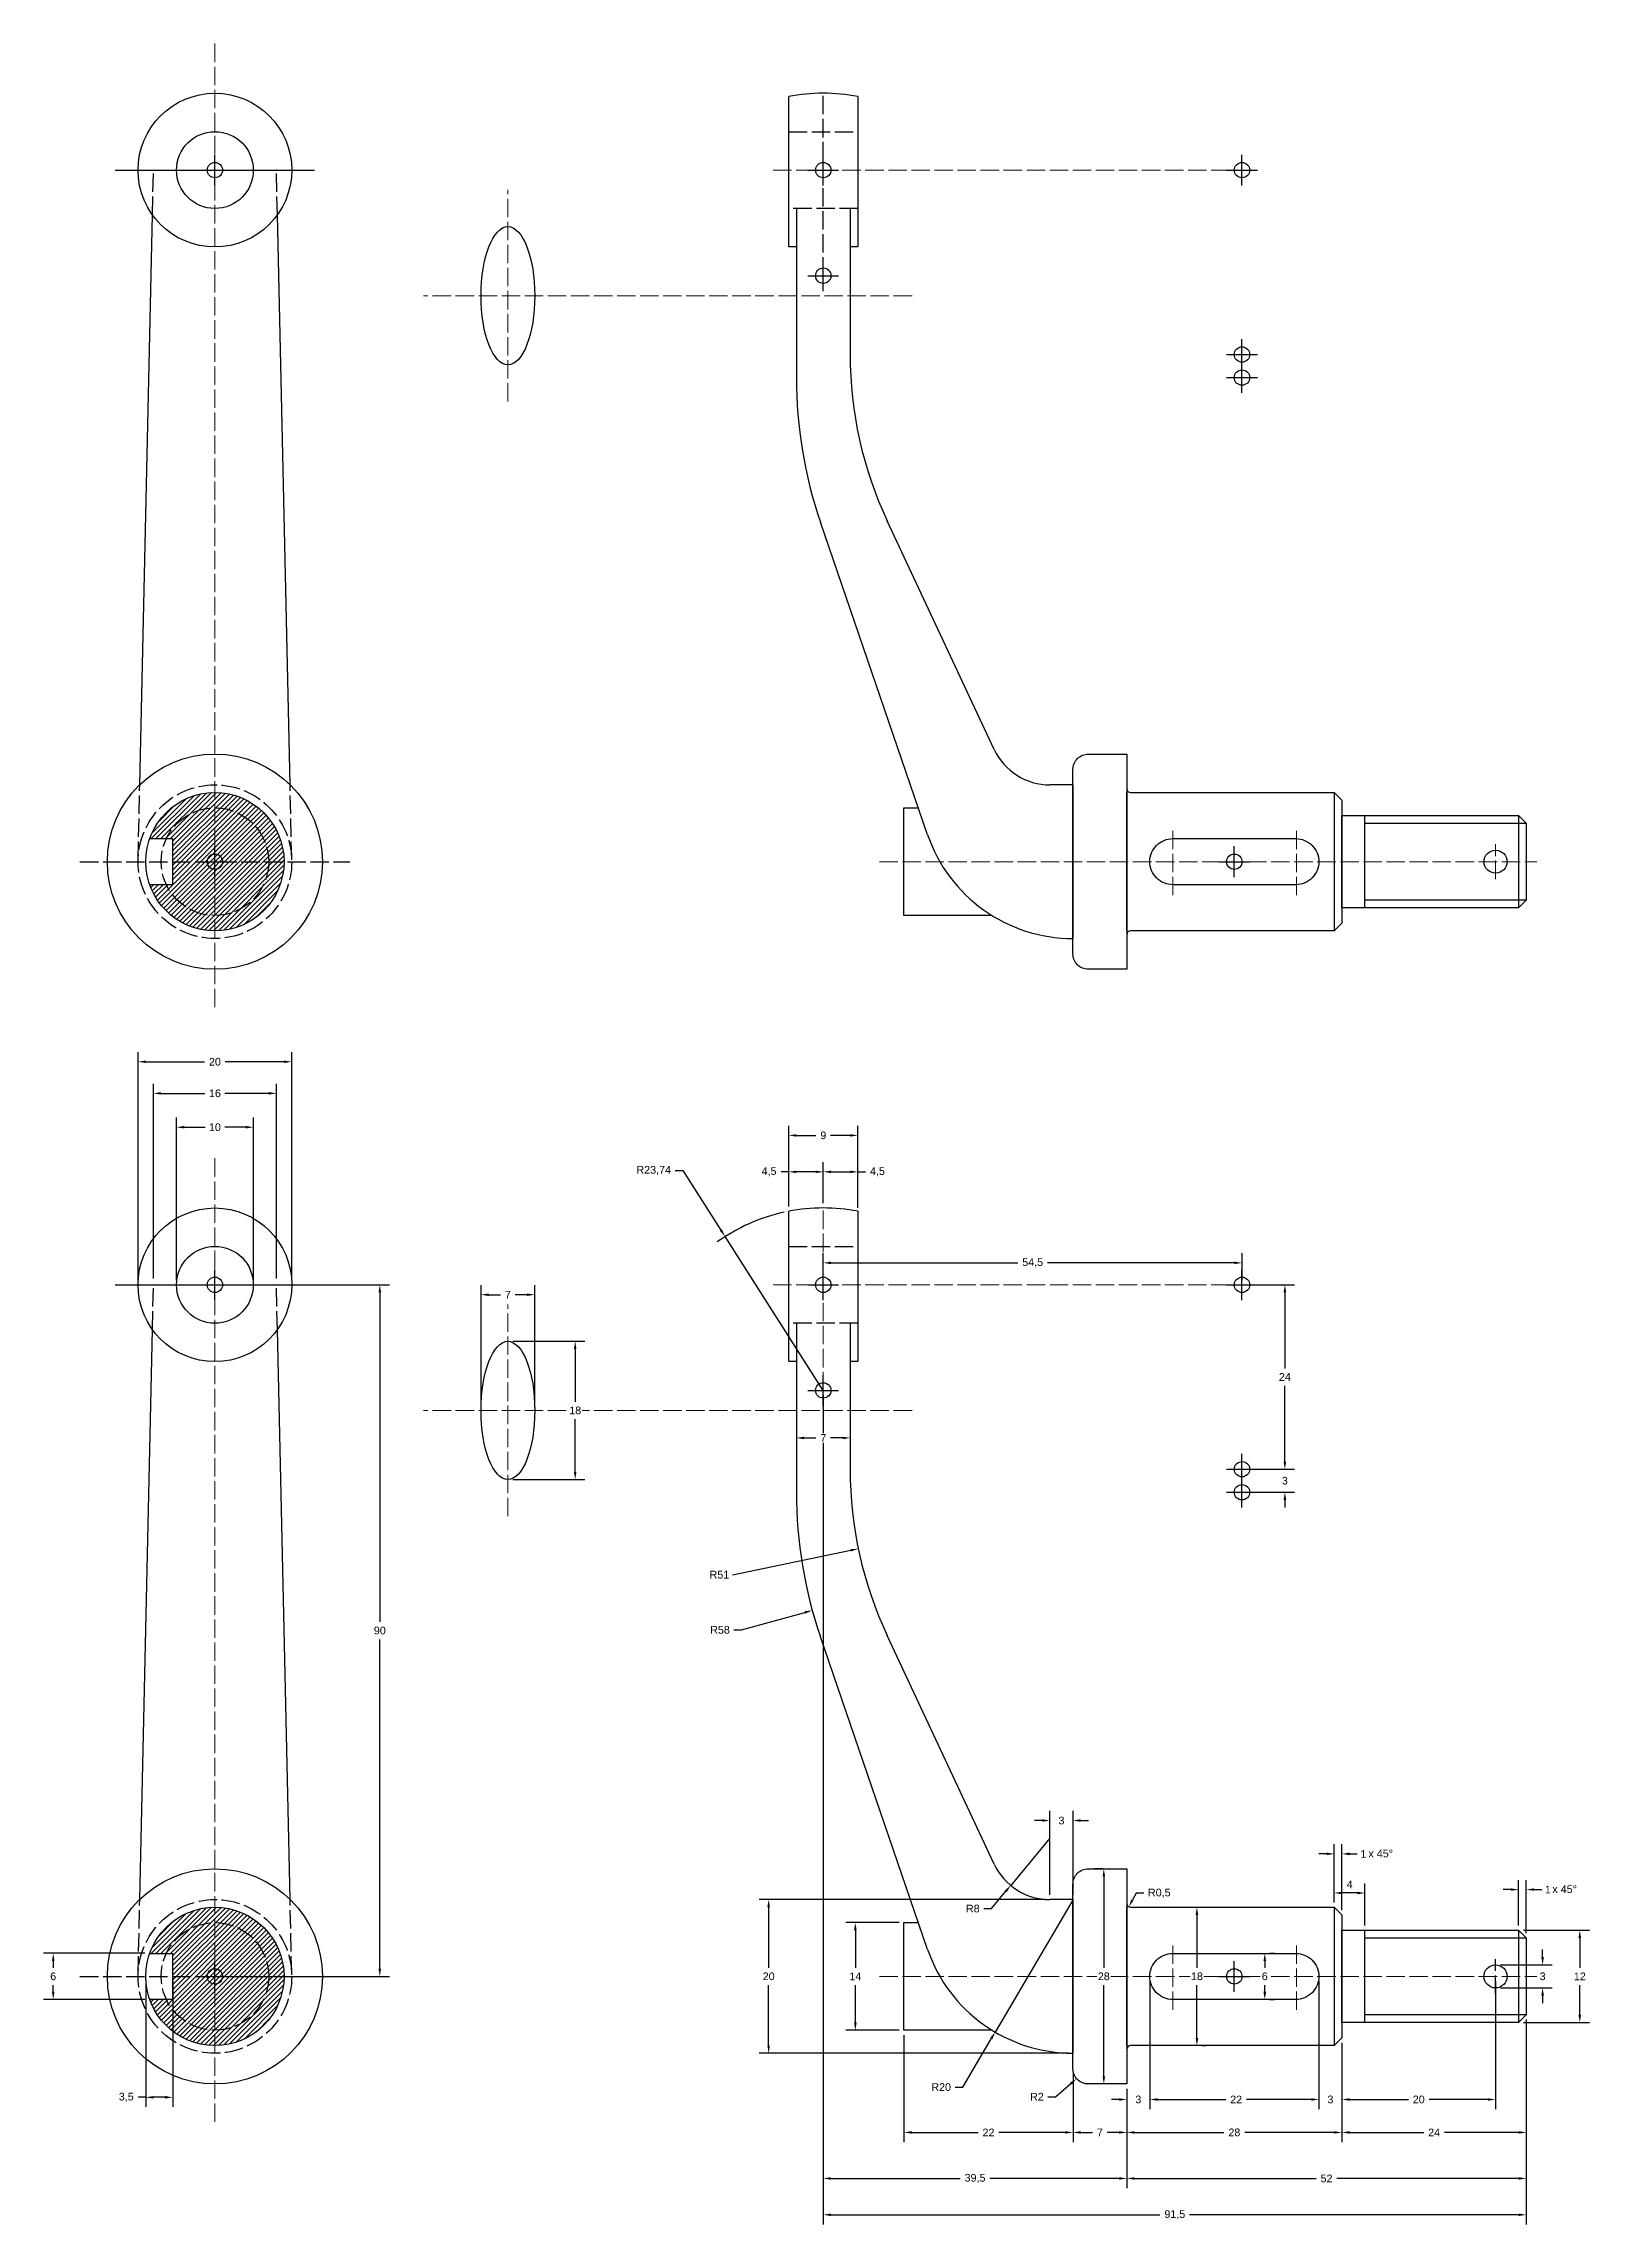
# Model space of a CAD drawing. Header units: millimetres. Extents: x 2497 to 2698, y 2060 to 2344.
import ezdxf

# ---------------------------------------------------------------- set-up
doc = ezdxf.new("R2010")
doc.units = ezdxf.units.MM
doc.header["$LTSCALE"] = 0.2
doc.header["$PDMODE"] = 34
doc.header["$PDSIZE"] = 2
doc.linetypes.add('ACAD_ISO02W100', pattern=[15, 12, -3])
doc.layers.add('dim', color=3, linetype='Continuous')
doc.styles.get("Standard").update_dxf_attribs({"font": 'arial.ttf'})
doc.dimstyles.new('ISO-25', dxfattribs={"dimtxt": 1, "dimasz": 1, "dimexe": 1.25, "dimexo": 0.625, "dimtad": 0, "dimtih": 1, "dimtoh": 1, "dimtxsty": 'Standard', "dimcen": 0, "dimadec": 0, "dimazin": 0, "dimtfac": 1, "dimtofl": 0, "dimtmove": 0, "dimatfit": 3, "dimfxl": 1, "dimtfill": 1, "dimarcsym": 0})

# ---------------------------------------------------------------- blocks, each defined once
blk = doc.blocks.new('*D2')
at = {"layer": 'Defpoints', "color": 0, "transparency": 16777216}
for p in [(2635.61, 2106.44), (2635.12, 2078.44), (2635.61, 2078.44)]:
    blk.add_point(p, dxfattribs=at)
at = {"layer": 'dim', "color": 0, "lineweight": -2, "transparency": 16777216}
for p, q in [((2634.98, 2106.44), (2633.87, 2106.44)), ((2635.12, 2105.44), (2635.12, 2093.57)), ((2635.12, 2079.44), (2635.12, 2091.3)), ((2634.98, 2078.44), (2633.87, 2078.44))]:
    blk.add_line(p, q, dxfattribs=at)
at = {"layer": 'dim', "color": 0, "transparency": 16777216}
for points in [[(2634.96, 2105.44), (2635.29, 2105.44), (2635.12, 2106.44)], [(2634.96, 2079.44), (2635.29, 2079.44), (2635.12, 2078.44)]]:
    blk.add_solid(points, dxfattribs=at)
at = {"layer": 'dim', "color": 0, "transparency": 16777216, "insert": (2635.12, 2092.44), "char_height": 1, "attachment_point": 5, "bg_fill": 3, "box_fill_scale": 1.1, "bg_fill_color": 256, "bg_fill_true_color": 13158600, "bg_fill_transparency": 0}
blk.add_mtext('28', dxfattribs=at)
blk = doc.blocks.new('*D3')
at = {"layer": 'Defpoints', "color": 0, "transparency": 16777216}
for p in [(2647.24, 2101.44), (2647.24, 2083.44), (2647.24, 2083.44)]:
    blk.add_point(p, dxfattribs=at)
at = {"layer": 'dim', "color": 0, "lineweight": -2, "transparency": 16777216}
for p, q in [((2647.24, 2100.44), (2647.24, 2093.57)), ((2647.87, 2101.44), (2648.49, 2101.44)), ((2647.24, 2084.44), (2647.24, 2091.3)), ((2647.87, 2083.44), (2648.49, 2083.44))]:
    blk.add_line(p, q, dxfattribs=at)
at = {"layer": 'dim', "color": 0, "transparency": 16777216}
for points in [[(2647.07, 2100.44), (2647.41, 2100.44), (2647.24, 2101.44)], [(2647.07, 2084.44), (2647.41, 2084.44), (2647.24, 2083.44)]]:
    blk.add_solid(points, dxfattribs=at)
at = {"layer": 'dim', "color": 0, "transparency": 16777216, "insert": (2647.24, 2092.44), "char_height": 1, "attachment_point": 5, "bg_fill": 3, "box_fill_scale": 1.1, "bg_fill_color": 256, "bg_fill_true_color": 13158600, "bg_fill_transparency": 0}
blk.add_mtext('18', dxfattribs=at)
blk = doc.blocks.new('*D4')
at = {"layer": 'Defpoints', "color": 0, "transparency": 16777216}
for p in [(2656.07, 2095.44), (2656.07, 2089.44), (2656.07, 2089.44)]:
    blk.add_point(p, dxfattribs=at)
at = {"layer": 'dim', "color": 0, "lineweight": -2, "transparency": 16777216}
for p, q in [((2656.07, 2094.44), (2656.07, 2093.57)), ((2656.69, 2095.44), (2657.32, 2095.44)), ((2656.07, 2090.44), (2656.07, 2091.3)), ((2656.69, 2089.44), (2657.32, 2089.44))]:
    blk.add_line(p, q, dxfattribs=at)
at = {"layer": 'dim', "color": 0, "transparency": 16777216}
for points in [[(2655.9, 2094.44), (2656.24, 2094.44), (2656.07, 2095.44)], [(2655.9, 2090.44), (2656.24, 2090.44), (2656.07, 2089.44)]]:
    blk.add_solid(points, dxfattribs=at)
at = {"layer": 'dim', "color": 0, "transparency": 16777216, "insert": (2656.07, 2092.44), "char_height": 1, "attachment_point": 5, "bg_fill": 3, "box_fill_scale": 1.1, "bg_fill_color": 256, "bg_fill_true_color": 13158600, "bg_fill_transparency": 0}
blk.add_mtext('6', dxfattribs=at)
blk = doc.blocks.new('*D5')
at = {"layer": 'Defpoints', "color": 0, "transparency": 16777216}
for p in [(2665.11, 2101.44), (2669.11, 2098.44)]:
    blk.add_point(p, dxfattribs=at)
at = {"layer": 'dim', "color": 0, "lineweight": -2, "transparency": 16777216}
for p, q in [((2665.11, 2102.06), (2665.11, 2104.54)), ((2668.11, 2103.29), (2666.11, 2103.29)), ((2669.11, 2099.06), (2669.11, 2104.54))]:
    blk.add_line(p, q, dxfattribs=at)
at = {"layer": 'dim', "color": 0, "transparency": 16777216}
for points in [[(2666.11, 2103.46), (2666.11, 2103.12), (2665.11, 2103.29)], [(2668.11, 2103.46), (2668.11, 2103.12), (2669.11, 2103.29)]]:
    blk.add_solid(points, dxfattribs=at)
at = {"layer": 'dim', "color": 0, "transparency": 16777216, "insert": (2667.11, 2104.41), "char_height": 1, "attachment_point": 5, "bg_fill": 3, "box_fill_scale": 1.1, "bg_fill_color": 256, "bg_fill_true_color": 13158600, "bg_fill_transparency": 0}
blk.add_mtext('4', dxfattribs=at)
at = {"layer": 'Defpoints', "color": 0, "transparency": 16777216}
blk.add_point((2665.11, 2103.29), dxfattribs=at)
blk = doc.blocks.new('*D6')
at = {"layer": 'Defpoints', "color": 0, "transparency": 16777216}
for p in [(2665.11, 2108.38), (2665.11, 2101.44), (2666.11, 2100.44)]:
    blk.add_point(p, dxfattribs=at)
at = {"layer": 'dim', "color": 0, "lineweight": -2, "transparency": 16777216}
for p, q in [((2665.11, 2102.06), (2665.11, 2109.63)), ((2666.11, 2101.06), (2666.11, 2109.63)), ((2664.11, 2108.38), (2663.11, 2108.38)), ((2667.11, 2108.38), (2668.11, 2108.38))]:
    blk.add_line(p, q, dxfattribs=at)
at = {"layer": 'dim', "color": 0, "transparency": 16777216}
for points in [[(2664.11, 2108.55), (2664.11, 2108.21), (2665.11, 2108.38)], [(2667.11, 2108.55), (2667.11, 2108.21), (2666.11, 2108.38)]]:
    blk.add_solid(points, dxfattribs=at)
at = {"layer": 'dim', "color": 0, "transparency": 16777216, "insert": (2668.91, 2108.38), "char_height": 1, "attachment_point": 5, "bg_fill": 3, "box_fill_scale": 1.1, "bg_fill_color": 256, "bg_fill_true_color": 13158600, "bg_fill_transparency": 0}
blk.add_mtext('1', dxfattribs=at)
blk = doc.blocks.new('*D7')
at = {"layer": 'Defpoints', "color": 0, "transparency": 16777216}
for p in [(2686.11, 2093.94), (2686.11, 2090.94)]:
    blk.add_point(p, dxfattribs=at)
at = {"layer": 'dim', "color": 0, "lineweight": -2, "transparency": 16777216}
for p, q in [((2692.23, 2094.94), (2692.23, 2095.94)), ((2686.73, 2093.94), (2693.48, 2093.94)), ((2686.73, 2090.94), (2693.48, 2090.94)), ((2692.23, 2089.94), (2692.23, 2088.94))]:
    blk.add_line(p, q, dxfattribs=at)
at = {"layer": 'dim', "color": 0, "transparency": 16777216}
for points in [[(2692.06, 2094.94), (2692.4, 2094.94), (2692.23, 2093.94)], [(2692.06, 2089.94), (2692.4, 2089.94), (2692.23, 2090.94)]]:
    blk.add_solid(points, dxfattribs=at)
at = {"layer": 'dim', "color": 0, "transparency": 16777216, "insert": (2692.23, 2092.44), "char_height": 1, "attachment_point": 5, "bg_fill": 3, "box_fill_scale": 1.1, "bg_fill_color": 256, "bg_fill_true_color": 13158600, "bg_fill_transparency": 0}
blk.add_mtext('3', dxfattribs=at)
at = {"layer": 'Defpoints', "color": 0, "transparency": 16777216}
blk.add_point((2692.23, 2090.94), dxfattribs=at)
blk = doc.blocks.new('*D8')
at = {"layer": 'Defpoints', "color": 0, "transparency": 16777216}
for p in [(2689.11, 2103.73), (2689.11, 2098.44), (2690.11, 2097.44)]:
    blk.add_point(p, dxfattribs=at)
at = {"layer": 'dim', "color": 0, "lineweight": -2, "transparency": 16777216}
for p, q in [((2688.11, 2103.73), (2687.11, 2103.73)), ((2689.11, 2099.06), (2689.11, 2104.98)), ((2690.11, 2098.06), (2690.11, 2104.98)), ((2691.11, 2103.73), (2692.11, 2103.73))]:
    blk.add_line(p, q, dxfattribs=at)
at = {"layer": 'dim', "color": 0, "transparency": 16777216}
for points in [[(2688.11, 2103.9), (2688.11, 2103.57), (2689.11, 2103.73)], [(2691.11, 2103.9), (2691.11, 2103.57), (2690.11, 2103.73)]]:
    blk.add_solid(points, dxfattribs=at)
at = {"layer": 'dim', "color": 0, "transparency": 16777216, "insert": (2692.91, 2103.73), "char_height": 1, "attachment_point": 5, "bg_fill": 3, "box_fill_scale": 1.1, "bg_fill_color": 256, "bg_fill_true_color": 13158600, "bg_fill_transparency": 0}
blk.add_mtext('1', dxfattribs=at)
blk = doc.blocks.new('*D9')
at = {"layer": 'Defpoints', "color": 0, "transparency": 16777216}
for p in [(2689.11, 2098.44), (2689.11, 2086.44), (2697.07, 2086.44)]:
    blk.add_point(p, dxfattribs=at)
at = {"layer": 'dim', "color": 0, "lineweight": -2, "transparency": 16777216}
for p, q in [((2689.73, 2098.44), (2698.32, 2098.44)), ((2697.07, 2097.44), (2697.07, 2093.56)), ((2697.07, 2087.44), (2697.07, 2091.31)), ((2689.73, 2086.44), (2698.32, 2086.44))]:
    blk.add_line(p, q, dxfattribs=at)
at = {"layer": 'dim', "color": 0, "transparency": 16777216}
for points in [[(2696.9, 2097.44), (2697.24, 2097.44), (2697.07, 2098.44)], [(2696.9, 2087.44), (2697.24, 2087.44), (2697.07, 2086.44)]]:
    blk.add_solid(points, dxfattribs=at)
at = {"layer": 'dim', "color": 0, "transparency": 16777216, "insert": (2697.07, 2092.44), "char_height": 1, "attachment_point": 5, "bg_fill": 3, "box_fill_scale": 1.1, "bg_fill_color": 256, "bg_fill_true_color": 13158600, "bg_fill_transparency": 0}
blk.add_mtext('12', dxfattribs=at)
blk = doc.blocks.new('*D11')
at = {"layer": 'Defpoints', "color": 0, "transparency": 16777216}
for p in [(2641.11, 2092.44), (2663.11, 2092.44), (2663.11, 2076.42)]:
    blk.add_point(p, dxfattribs=at)
at = {"layer": 'dim', "color": 0, "lineweight": -2, "transparency": 16777216}
for p, q in [((2641.11, 2091.81), (2641.11, 2075.17)), ((2663.11, 2091.81), (2663.11, 2075.17)), ((2642.11, 2076.42), (2651.01, 2076.42)), ((2662.11, 2076.42), (2653.7, 2076.42))]:
    blk.add_line(p, q, dxfattribs=at)
at = {"layer": 'dim', "color": 0, "transparency": 16777216}
for points in [[(2642.11, 2076.58), (2642.11, 2076.25), (2641.11, 2076.42)], [(2662.11, 2076.58), (2662.11, 2076.25), (2663.11, 2076.42)]]:
    blk.add_solid(points, dxfattribs=at)
at = {"layer": 'dim', "color": 0, "transparency": 16777216, "insert": (2652.35, 2076.42), "char_height": 1, "attachment_point": 5, "bg_fill": 3, "box_fill_scale": 1.1, "bg_fill_color": 256, "bg_fill_true_color": 13158600, "bg_fill_transparency": 0}
blk.add_mtext('22', dxfattribs=at)
blk = doc.blocks.new('*D16')
at = {"layer": 'Defpoints', "color": 0, "transparency": 16777216}
for p in [(2663.11, 2083.49), (2666.11, 2084.44)]:
    blk.add_point(p, dxfattribs=at)
at = {"layer": 'dim', "color": 0, "lineweight": -2, "transparency": 16777216}
for p, q in [((2666.11, 2083.81), (2666.11, 2075.17)), ((2663.11, 2082.86), (2663.11, 2075.17)), ((2662.11, 2076.42), (2661.11, 2076.42)), ((2667.11, 2076.42), (2668.11, 2076.42))]:
    blk.add_line(p, q, dxfattribs=at)
at = {"layer": 'dim', "color": 0, "transparency": 16777216}
for points in [[(2662.11, 2076.58), (2662.11, 2076.25), (2663.11, 2076.42)], [(2667.11, 2076.58), (2667.11, 2076.25), (2666.11, 2076.42)]]:
    blk.add_solid(points, dxfattribs=at)
at = {"layer": 'dim', "color": 0, "transparency": 16777216, "insert": (2664.61, 2076.42), "char_height": 1, "attachment_point": 5, "bg_fill": 3, "box_fill_scale": 1.1, "bg_fill_color": 256, "bg_fill_true_color": 13158600, "bg_fill_transparency": 0}
blk.add_mtext('3', dxfattribs=at)
at = {"layer": 'Defpoints', "color": 0, "transparency": 16777216}
blk.add_point((2666.11, 2076.42), dxfattribs=at)
blk = doc.blocks.new('*D17')
at = {"layer": 'Defpoints', "color": 0, "transparency": 16777216}
blk.add_point((2641.11, 2083.44), dxfattribs=at)
at = {"layer": 'dim', "color": 0, "lineweight": -2, "transparency": 16777216}
for p, q in [((2641.11, 2082.81), (2641.11, 2075.17)), ((2638.11, 2077.81), (2638.11, 2075.17)), ((2637.11, 2076.42), (2636.11, 2076.42)), ((2642.11, 2076.42), (2643.11, 2076.42))]:
    blk.add_line(p, q, dxfattribs=at)
at = {"layer": 'dim', "color": 0, "transparency": 16777216}
for points in [[(2637.11, 2076.58), (2637.11, 2076.25), (2638.11, 2076.42)], [(2642.11, 2076.58), (2642.11, 2076.25), (2641.11, 2076.42)]]:
    blk.add_solid(points, dxfattribs=at)
at = {"layer": 'dim', "color": 0, "transparency": 16777216, "insert": (2639.61, 2076.42), "char_height": 1, "attachment_point": 5, "bg_fill": 3, "box_fill_scale": 1.1, "bg_fill_color": 256, "bg_fill_true_color": 13158600, "bg_fill_transparency": 0}
blk.add_mtext('3', dxfattribs=at)
at = {"layer": 'Defpoints', "color": 0, "transparency": 16777216}
for p in [(2638.11, 2078.44), (2638.11, 2076.42)]:
    blk.add_point(p, dxfattribs=at)
blk = doc.blocks.new('*D18')
at = {"layer": 'Defpoints', "color": 0, "transparency": 16777216}
for p in [(2686.11, 2092.44), (2666.11, 2084.44), (2666.11, 2076.42)]:
    blk.add_point(p, dxfattribs=at)
at = {"layer": 'dim', "color": 0, "lineweight": -2, "transparency": 16777216}
for p, q in [((2686.11, 2091.81), (2686.11, 2075.17)), ((2666.11, 2083.81), (2666.11, 2075.17)), ((2667.11, 2076.42), (2674.76, 2076.42)), ((2685.11, 2076.42), (2677.45, 2076.42))]:
    blk.add_line(p, q, dxfattribs=at)
at = {"layer": 'dim', "color": 0, "transparency": 16777216}
for points in [[(2667.11, 2076.58), (2667.11, 2076.25), (2666.11, 2076.42)], [(2685.11, 2076.58), (2685.11, 2076.25), (2686.11, 2076.42)]]:
    blk.add_solid(points, dxfattribs=at)
at = {"layer": 'dim', "color": 0, "transparency": 16777216, "insert": (2676.11, 2076.42), "char_height": 1, "attachment_point": 5, "bg_fill": 3, "box_fill_scale": 1.1, "bg_fill_color": 256, "bg_fill_true_color": 13158600, "bg_fill_transparency": 0}
blk.add_mtext('20', dxfattribs=at)
blk = doc.blocks.new('*D19')
at = {"layer": 'Defpoints', "color": 0, "transparency": 16777216}
for p in [(2690.11, 2087.44), (2666.11, 2084.44), (2666.11, 2072.13)]:
    blk.add_point(p, dxfattribs=at)
at = {"layer": 'dim', "color": 0, "lineweight": -2, "transparency": 16777216}
for p, q in [((2690.11, 2086.81), (2690.11, 2070.88)), ((2666.11, 2083.81), (2666.11, 2070.88)), ((2667.11, 2072.13), (2676.76, 2072.13)), ((2689.11, 2072.13), (2679.45, 2072.13))]:
    blk.add_line(p, q, dxfattribs=at)
at = {"layer": 'dim', "color": 0, "transparency": 16777216}
for points in [[(2667.11, 2072.3), (2667.11, 2071.97), (2666.11, 2072.13)], [(2689.11, 2072.3), (2689.11, 2071.97), (2690.11, 2072.13)]]:
    blk.add_solid(points, dxfattribs=at)
at = {"layer": 'dim', "color": 0, "transparency": 16777216, "insert": (2678.11, 2072.13), "char_height": 1, "attachment_point": 5, "bg_fill": 3, "box_fill_scale": 1.1, "bg_fill_color": 256, "bg_fill_true_color": 13158600, "bg_fill_transparency": 0}
blk.add_mtext('24', dxfattribs=at)
blk = doc.blocks.new('*D20')
at = {"layer": 'Defpoints', "color": 0, "transparency": 16777216}
for p in [(2666.11, 2084.44), (2638.11, 2078.44), (2666.11, 2072.13)]:
    blk.add_point(p, dxfattribs=at)
at = {"layer": 'dim', "color": 0, "lineweight": -2, "transparency": 16777216}
for p, q in [((2666.11, 2083.81), (2666.11, 2070.88)), ((2638.11, 2077.81), (2638.11, 2070.88)), ((2639.11, 2072.13), (2650.75, 2072.13)), ((2665.11, 2072.13), (2653.46, 2072.13))]:
    blk.add_line(p, q, dxfattribs=at)
at = {"layer": 'dim', "color": 0, "transparency": 16777216}
for points in [[(2639.11, 2072.3), (2639.11, 2071.97), (2638.11, 2072.13)], [(2665.11, 2072.3), (2665.11, 2071.97), (2666.11, 2072.13)]]:
    blk.add_solid(points, dxfattribs=at)
at = {"layer": 'dim', "color": 0, "transparency": 16777216, "insert": (2652.11, 2072.13), "char_height": 1, "attachment_point": 5, "bg_fill": 3, "box_fill_scale": 1.1, "bg_fill_color": 256, "bg_fill_true_color": 13158600, "bg_fill_transparency": 0}
blk.add_mtext('28', dxfattribs=at)
blk = doc.blocks.new('*D21')
at = {"layer": 'Defpoints', "color": 0, "transparency": 16777216}
for p in [(2631.11, 2080.44), (2638.11, 2078.44), (2631.11, 2072.13)]:
    blk.add_point(p, dxfattribs=at)
at = {"layer": 'dim', "color": 0, "lineweight": -2, "transparency": 16777216}
for p, q in [((2631.11, 2079.81), (2631.11, 2070.88)), ((2638.11, 2077.81), (2638.11, 2070.88)), ((2632.11, 2072.13), (2633.66, 2072.13)), ((2637.11, 2072.13), (2635.55, 2072.13))]:
    blk.add_line(p, q, dxfattribs=at)
at = {"layer": 'dim', "color": 0, "transparency": 16777216}
for points in [[(2632.11, 2072.3), (2632.11, 2071.97), (2631.11, 2072.13)], [(2637.11, 2072.3), (2637.11, 2071.97), (2638.11, 2072.13)]]:
    blk.add_solid(points, dxfattribs=at)
at = {"layer": 'dim', "color": 0, "transparency": 16777216, "insert": (2634.61, 2072.13), "char_height": 1, "attachment_point": 5, "bg_fill": 3, "box_fill_scale": 1.1, "bg_fill_color": 256, "bg_fill_true_color": 13158600, "bg_fill_transparency": 0}
blk.add_mtext('7', dxfattribs=at)
blk = doc.blocks.new('*D22')
at = {"layer": 'Defpoints', "color": 0, "transparency": 16777216}
for p in [(2609.11, 2085.44), (2631.11, 2080.44), (2609.11, 2072.13)]:
    blk.add_point(p, dxfattribs=at)
at = {"layer": 'dim', "color": 0, "lineweight": -2, "transparency": 16777216}
for p, q in [((2609.11, 2084.81), (2609.11, 2070.88)), ((2631.11, 2079.81), (2631.11, 2070.88)), ((2610.11, 2072.13), (2618.76, 2072.13)), ((2630.11, 2072.13), (2621.45, 2072.13))]:
    blk.add_line(p, q, dxfattribs=at)
at = {"layer": 'dim', "color": 0, "transparency": 16777216}
for points in [[(2610.11, 2072.3), (2610.11, 2071.97), (2609.11, 2072.13)], [(2630.11, 2072.3), (2630.11, 2071.97), (2631.11, 2072.13)]]:
    blk.add_solid(points, dxfattribs=at)
at = {"layer": 'dim', "color": 0, "transparency": 16777216, "insert": (2620.11, 2072.13), "char_height": 1, "attachment_point": 5, "bg_fill": 3, "box_fill_scale": 1.1, "bg_fill_color": 256, "bg_fill_true_color": 13158600, "bg_fill_transparency": 0}
blk.add_mtext('22', dxfattribs=at)
blk = doc.blocks.new('*D23')
at = {"layer": 'Defpoints', "color": 0, "transparency": 16777216}
for p in [(2609.11, 2099.44), (2602.78, 2085.44), (2609.11, 2085.44)]:
    blk.add_point(p, dxfattribs=at)
at = {"layer": 'dim', "color": 0, "lineweight": -2, "transparency": 16777216}
for p, q in [((2608.48, 2099.44), (2601.53, 2099.44)), ((2602.78, 2098.44), (2602.78, 2093.56)), ((2602.78, 2086.44), (2602.78, 2091.31)), ((2608.48, 2085.44), (2601.53, 2085.44))]:
    blk.add_line(p, q, dxfattribs=at)
at = {"layer": 'dim', "color": 0, "transparency": 16777216}
for points in [[(2602.61, 2098.44), (2602.95, 2098.44), (2602.78, 2099.44)], [(2602.61, 2086.44), (2602.95, 2086.44), (2602.78, 2085.44)]]:
    blk.add_solid(points, dxfattribs=at)
at = {"layer": 'dim', "color": 0, "transparency": 16777216, "insert": (2602.78, 2092.44), "char_height": 1, "attachment_point": 5, "bg_fill": 3, "box_fill_scale": 1.1, "bg_fill_color": 256, "bg_fill_true_color": 13158600, "bg_fill_transparency": 0}
blk.add_mtext('14', dxfattribs=at)
blk = doc.blocks.new('*D24')
at = {"layer": 'Defpoints', "color": 0, "transparency": 16777216}
for p in [(2628.11, 2102.44), (2631.11, 2102.44)]:
    blk.add_point(p, dxfattribs=at)
at = {"layer": 'dim', "color": 0, "lineweight": -2, "transparency": 16777216}
for p, q in [((2627.11, 2112.72), (2626.11, 2112.72)), ((2628.11, 2103.06), (2628.11, 2113.97)), ((2631.11, 2103.06), (2631.11, 2113.97)), ((2632.11, 2112.72), (2633.11, 2112.72))]:
    blk.add_line(p, q, dxfattribs=at)
at = {"layer": 'dim', "color": 0, "transparency": 16777216}
for points in [[(2627.11, 2112.89), (2627.11, 2112.56), (2628.11, 2112.72)], [(2632.11, 2112.89), (2632.11, 2112.56), (2631.11, 2112.72)]]:
    blk.add_solid(points, dxfattribs=at)
at = {"layer": 'dim', "color": 0, "transparency": 16777216, "insert": (2629.61, 2112.72), "char_height": 1, "attachment_point": 5, "bg_fill": 3, "box_fill_scale": 1.1, "bg_fill_color": 256, "bg_fill_true_color": 13158600, "bg_fill_transparency": 0}
blk.add_mtext('3', dxfattribs=at)
at = {"layer": 'Defpoints', "color": 0, "transparency": 16777216}
blk.add_point((2631.11, 2112.72), dxfattribs=at)
blk = doc.blocks.new('*D25')
at = {"layer": 'Defpoints', "color": 0, "transparency": 16777216}
for p in [(2598.61, 2168.7), (2638.11, 2078.44), (2598.61, 2066.14)]:
    blk.add_point(p, dxfattribs=at)
at = {"layer": 'dim', "color": 0, "lineweight": -2, "transparency": 16777216}
for p, q in [((2598.61, 2168.07), (2598.61, 2064.89)), ((2638.11, 2077.81), (2638.11, 2064.89)), ((2599.61, 2066.14), (2616.43, 2066.14)), ((2637.11, 2066.14), (2620.28, 2066.14))]:
    blk.add_line(p, q, dxfattribs=at)
at = {"layer": 'dim', "color": 0, "transparency": 16777216}
for points in [[(2599.61, 2066.31), (2599.61, 2065.98), (2598.61, 2066.14)], [(2637.11, 2066.31), (2637.11, 2065.98), (2638.11, 2066.14)]]:
    blk.add_solid(points, dxfattribs=at)
at = {"layer": 'dim', "color": 0, "transparency": 16777216, "insert": (2618.36, 2066.14), "char_height": 1, "attachment_point": 5, "bg_fill": 3, "box_fill_scale": 1.1, "bg_fill_color": 256, "bg_fill_true_color": 13158600, "bg_fill_transparency": 0}
blk.add_mtext('39,5', dxfattribs=at)
blk = doc.blocks.new('*D26')
at = {"layer": 'Defpoints', "color": 0, "transparency": 16777216}
for p in [(2690.11, 2087.44), (2638.11, 2078.44), (2690.11, 2066.14)]:
    blk.add_point(p, dxfattribs=at)
at = {"layer": 'dim', "color": 0, "lineweight": -2, "transparency": 16777216}
for p, q in [((2690.11, 2086.81), (2690.11, 2064.89)), ((2638.11, 2077.81), (2638.11, 2064.89)), ((2639.11, 2066.14), (2662.77, 2066.14)), ((2689.11, 2066.14), (2665.44, 2066.14))]:
    blk.add_line(p, q, dxfattribs=at)
at = {"layer": 'dim', "color": 0, "transparency": 16777216}
for points in [[(2639.11, 2066.31), (2639.11, 2065.98), (2638.11, 2066.14)], [(2689.11, 2066.31), (2689.11, 2065.98), (2690.11, 2066.14)]]:
    blk.add_solid(points, dxfattribs=at)
at = {"layer": 'dim', "color": 0, "transparency": 16777216, "insert": (2664.11, 2066.14), "char_height": 1, "attachment_point": 5, "bg_fill": 3, "box_fill_scale": 1.1, "bg_fill_color": 256, "bg_fill_true_color": 13158600, "bg_fill_transparency": 0}
blk.add_mtext('52', dxfattribs=at)
blk = doc.blocks.new('*D27')
at = {"layer": 'Defpoints', "color": 0, "transparency": 16777216}
for p in [(2628.11, 2110.44), (2623, 2104.28)]:
    blk.add_point(p, dxfattribs=at)
at = {"layer": 'dim', "color": 0, "lineweight": -2, "transparency": 16777216}
for p, q in [((2628.11, 2110.44), (2623, 2104.28)), ((2620.5, 2101.26), (2622.36, 2103.51)), ((2619.5, 2101.26), (2620.5, 2101.26))]:
    blk.add_line(p, q, dxfattribs=at)
at = {"layer": 'dim', "color": 0, "transparency": 16777216}
blk.add_solid([(2622.23, 2103.61), (2622.49, 2103.4), (2623, 2104.28)], dxfattribs=at)
at = {"layer": 'dim', "color": 0, "transparency": 16777216, "insert": (2618.07, 2101.26), "char_height": 1, "attachment_point": 5, "bg_fill": 3, "box_fill_scale": 1.1, "bg_fill_color": 256, "bg_fill_true_color": 13158600, "bg_fill_transparency": 0}
blk.add_mtext('R8', dxfattribs=at)
blk = doc.blocks.new('*D28')
at = {"layer": 'Defpoints', "color": 0, "transparency": 16777216}
for p in [(2631.11, 2102.44), (2620.97, 2085.19)]:
    blk.add_point(p, dxfattribs=at)
at = {"layer": 'dim', "color": 0, "lineweight": -2, "transparency": 16777216}
for p, q in [((2631.11, 2102.44), (2620.97, 2085.19)), ((2616.77, 2078.03), (2620.47, 2084.33)), ((2615.77, 2078.03), (2616.77, 2078.03))]:
    blk.add_line(p, q, dxfattribs=at)
at = {"layer": 'dim', "color": 0, "transparency": 16777216}
blk.add_solid([(2620.32, 2084.42), (2620.61, 2084.25), (2620.97, 2085.19)], dxfattribs=at)
at = {"layer": 'dim', "color": 0, "transparency": 16777216, "insert": (2613.95, 2078.03), "char_height": 1, "attachment_point": 5, "bg_fill": 3, "box_fill_scale": 1.1, "bg_fill_color": 256, "bg_fill_true_color": 13158600, "bg_fill_transparency": 0}
blk.add_mtext('R20', dxfattribs=at)
blk = doc.blocks.new('*D30')
at = {"layer": 'Defpoints', "color": 0, "transparency": 16777216}
for p in [(2638.37, 2101.5), (2638.61, 2101.94)]:
    blk.add_point(p, dxfattribs=at)
at = {"layer": 'dim', "color": 0, "lineweight": -2, "transparency": 16777216}
for p, q in [((2639.32, 2103.26), (2638.84, 2102.38)), ((2640.32, 2103.26), (2639.32, 2103.26))]:
    blk.add_line(p, q, dxfattribs=at)
at = {"layer": 'dim', "color": 0, "transparency": 16777216}
blk.add_solid([(2638.7, 2102.46), (2638.99, 2102.3), (2638.37, 2101.5)], dxfattribs=at)
at = {"layer": 'dim', "color": 0, "transparency": 16777216, "insert": (2642.34, 2103.26), "char_height": 1, "attachment_point": 5, "bg_fill": 3, "box_fill_scale": 1.1, "bg_fill_color": 256, "bg_fill_true_color": 13158600, "bg_fill_transparency": 0}
blk.add_mtext('R0,5', dxfattribs=at)
blk = doc.blocks.new('*D31')
at = {"layer": 'Defpoints', "color": 0, "transparency": 16777216}
for p in [(2628.11, 2102.44), (2591.5, 2082.44), (2631.11, 2082.44)]:
    blk.add_point(p, dxfattribs=at)
at = {"layer": 'dim', "color": 0, "lineweight": -2, "transparency": 16777216}
for p, q in [((2627.48, 2102.44), (2590.25, 2102.44)), ((2591.5, 2101.44), (2591.5, 2093.57)), ((2591.5, 2083.44), (2591.5, 2091.3)), ((2630.48, 2082.44), (2590.25, 2082.44))]:
    blk.add_line(p, q, dxfattribs=at)
at = {"layer": 'dim', "color": 0, "transparency": 16777216}
for points in [[(2591.33, 2101.44), (2591.66, 2101.44), (2591.5, 2102.44)], [(2591.33, 2083.44), (2591.66, 2083.44), (2591.5, 2082.44)]]:
    blk.add_solid(points, dxfattribs=at)
at = {"layer": 'dim', "color": 0, "transparency": 16777216, "insert": (2591.5, 2092.44), "char_height": 1, "attachment_point": 5, "bg_fill": 3, "box_fill_scale": 1.1, "bg_fill_color": 256, "bg_fill_true_color": 13158600, "bg_fill_transparency": 0}
blk.add_mtext('20', dxfattribs=at)
blk = doc.blocks.new('*D32')
at = {"layer": 'Defpoints', "color": 0, "transparency": 16777216}
for p in [(2633.11, 2080.44), (2631.59, 2079.14)]:
    blk.add_point(p, dxfattribs=at)
at = {"layer": 'dim', "color": 0, "lineweight": -2, "transparency": 16777216}
for p, q in [((2628.83, 2076.78), (2630.83, 2078.49)), ((2627.83, 2076.78), (2628.83, 2076.78))]:
    blk.add_line(p, q, dxfattribs=at)
at = {"layer": 'dim', "color": 0, "transparency": 16777216}
blk.add_solid([(2630.72, 2078.61), (2630.93, 2078.36), (2631.59, 2079.14)], dxfattribs=at)
at = {"layer": 'dim', "color": 0, "transparency": 16777216, "insert": (2626.41, 2076.78), "char_height": 1, "attachment_point": 5, "bg_fill": 3, "box_fill_scale": 1.1, "bg_fill_color": 256, "bg_fill_true_color": 13158600, "bg_fill_transparency": 0}
blk.add_mtext('R2', dxfattribs=at)
blk = doc.blocks.new('*D33')
at = {"layer": 'Defpoints', "color": 0, "transparency": 16777216}
for p in [(2598.61, 2168.7), (2690.11, 2087.44), (2598.61, 2061.41)]:
    blk.add_point(p, dxfattribs=at)
at = {"layer": 'dim', "color": 0, "lineweight": -2, "transparency": 16777216}
for p, q in [((2598.61, 2168.07), (2598.61, 2060.16)), ((2690.11, 2086.81), (2690.11, 2060.16)), ((2599.61, 2061.41), (2642.43, 2061.41)), ((2689.11, 2061.41), (2646.28, 2061.41))]:
    blk.add_line(p, q, dxfattribs=at)
at = {"layer": 'dim', "color": 0, "transparency": 16777216}
for points in [[(2599.61, 2061.58), (2599.61, 2061.25), (2598.61, 2061.41)], [(2689.11, 2061.58), (2689.11, 2061.25), (2690.11, 2061.41)]]:
    blk.add_solid(points, dxfattribs=at)
at = {"layer": 'dim', "color": 0, "transparency": 16777216, "insert": (2644.36, 2061.41), "char_height": 1, "attachment_point": 5, "bg_fill": 3, "box_fill_scale": 1.1, "bg_fill_color": 256, "bg_fill_true_color": 13158600, "bg_fill_transparency": 0}
blk.add_mtext('91,5', dxfattribs=at)
blk = doc.blocks.new('*D34')
at = {"layer": 'Defpoints', "color": 0, "transparency": 16777216}
for p in [(2653.11, 2185.29), (2598.61, 2182.44), (2653.11, 2182.44)]:
    blk.add_point(p, dxfattribs=at)
at = {"layer": 'dim', "color": 0, "lineweight": -2, "transparency": 16777216}
for p, q in [((2598.61, 2183.06), (2598.61, 2186.54)), ((2599.61, 2185.29), (2623.93, 2185.29)), ((2652.11, 2185.29), (2627.78, 2185.29)), ((2653.11, 2183.06), (2653.11, 2186.54))]:
    blk.add_line(p, q, dxfattribs=at)
at = {"layer": 'dim', "color": 0, "transparency": 16777216}
for points in [[(2599.61, 2185.46), (2599.61, 2185.12), (2598.61, 2185.29)], [(2652.11, 2185.46), (2652.11, 2185.12), (2653.11, 2185.29)]]:
    blk.add_solid(points, dxfattribs=at)
at = {"layer": 'dim', "color": 0, "transparency": 16777216, "insert": (2625.86, 2185.29), "char_height": 1, "attachment_point": 5, "bg_fill": 3, "box_fill_scale": 1.1, "bg_fill_color": 256, "bg_fill_true_color": 13158600, "bg_fill_transparency": 0}
blk.add_mtext('54,5', dxfattribs=at)
blk = doc.blocks.new('*D35')
at = {"layer": 'Defpoints', "color": 0, "transparency": 16777216}
for p in [(2653.11, 2182.44), (2653.11, 2158.44), (2658.69, 2158.44)]:
    blk.add_point(p, dxfattribs=at)
at = {"layer": 'dim', "color": 0, "lineweight": -2, "transparency": 16777216}
for p, q in [((2653.73, 2182.44), (2659.94, 2182.44)), ((2658.69, 2181.44), (2658.69, 2171.56)), ((2658.69, 2159.44), (2658.69, 2169.31)), ((2653.73, 2158.44), (2659.94, 2158.44))]:
    blk.add_line(p, q, dxfattribs=at)
at = {"layer": 'dim', "color": 0, "transparency": 16777216}
for points in [[(2658.52, 2181.44), (2658.86, 2181.44), (2658.69, 2182.44)], [(2658.52, 2159.44), (2658.86, 2159.44), (2658.69, 2158.44)]]:
    blk.add_solid(points, dxfattribs=at)
at = {"layer": 'dim', "color": 0, "transparency": 16777216, "insert": (2658.69, 2170.44), "char_height": 1, "attachment_point": 5, "bg_fill": 3, "box_fill_scale": 1.1, "bg_fill_color": 256, "bg_fill_true_color": 13158600, "bg_fill_transparency": 0}
blk.add_mtext('24', dxfattribs=at)
blk = doc.blocks.new('*D36')
at = {"layer": 'Defpoints', "color": 0, "transparency": 16777216}
for p in [(2653.11, 2158.44), (2653.11, 2155.44)]:
    blk.add_point(p, dxfattribs=at)
at = {"layer": 'dim', "color": 0, "lineweight": -2, "transparency": 16777216}
for p, q in [((2658.69, 2159.44), (2658.69, 2160.44)), ((2653.73, 2158.44), (2659.94, 2158.44)), ((2653.73, 2155.44), (2659.94, 2155.44)), ((2658.69, 2154.44), (2658.69, 2153.44))]:
    blk.add_line(p, q, dxfattribs=at)
at = {"layer": 'dim', "color": 0, "transparency": 16777216}
for points in [[(2658.52, 2159.44), (2658.86, 2159.44), (2658.69, 2158.44)], [(2658.52, 2154.44), (2658.86, 2154.44), (2658.69, 2155.44)]]:
    blk.add_solid(points, dxfattribs=at)
at = {"layer": 'dim', "color": 0, "transparency": 16777216, "insert": (2658.69, 2156.94), "char_height": 1, "attachment_point": 5, "bg_fill": 3, "box_fill_scale": 1.1, "bg_fill_color": 256, "bg_fill_true_color": 13158600, "bg_fill_transparency": 0}
blk.add_mtext('3', dxfattribs=at)
at = {"layer": 'Defpoints', "color": 0, "transparency": 16777216}
blk.add_point((2658.69, 2155.44), dxfattribs=at)
blk = doc.blocks.new('*D37')
at = {"layer": 'Defpoints', "color": 0, "transparency": 16777216}
for p in [(2595.11, 2163), (2602.11, 2163), (2602.11, 2162.51)]:
    blk.add_point(p, dxfattribs=at)
at = {"layer": 'dim', "color": 0, "lineweight": -2, "transparency": 16777216}
for p, q in [((2595.11, 2162.37), (2595.11, 2161.26)), ((2596.11, 2162.51), (2597.66, 2162.51)), ((2601.11, 2162.51), (2599.55, 2162.51)), ((2602.11, 2162.37), (2602.11, 2161.26))]:
    blk.add_line(p, q, dxfattribs=at)
at = {"layer": 'dim', "color": 0, "transparency": 16777216}
for points in [[(2596.11, 2162.68), (2596.11, 2162.34), (2595.11, 2162.51)], [(2601.11, 2162.68), (2601.11, 2162.34), (2602.11, 2162.51)]]:
    blk.add_solid(points, dxfattribs=at)
at = {"layer": 'dim', "color": 0, "transparency": 16777216, "insert": (2598.61, 2162.51), "char_height": 1, "attachment_point": 5, "bg_fill": 3, "box_fill_scale": 1.1, "bg_fill_color": 256, "bg_fill_true_color": 13158600, "bg_fill_transparency": 0}
blk.add_mtext('7', dxfattribs=at)
blk = doc.blocks.new('*D38')
at = {"layer": 'Defpoints', "color": 0, "transparency": 16777216}
for p in [(2557.56, 2175.09), (2557.56, 2157.09), (2566.32, 2157.09)]:
    blk.add_point(p, dxfattribs=at)
at = {"layer": 'dim', "color": 0, "lineweight": -2, "transparency": 16777216}
for p, q in [((2558.19, 2175.09), (2567.57, 2175.09)), ((2566.32, 2174.09), (2566.32, 2167.22)), ((2566.32, 2158.09), (2566.32, 2164.95)), ((2558.19, 2157.09), (2567.57, 2157.09))]:
    blk.add_line(p, q, dxfattribs=at)
at = {"layer": 'dim', "color": 0, "transparency": 16777216}
for points in [[(2566.15, 2174.09), (2566.48, 2174.09), (2566.32, 2175.09)], [(2566.15, 2158.09), (2566.48, 2158.09), (2566.32, 2157.09)]]:
    blk.add_solid(points, dxfattribs=at)
at = {"layer": 'dim', "color": 0, "transparency": 16777216, "insert": (2566.32, 2166.09), "char_height": 1, "attachment_point": 5, "bg_fill": 3, "box_fill_scale": 1.1, "bg_fill_color": 256, "bg_fill_true_color": 13158600, "bg_fill_transparency": 0}
blk.add_mtext('18', dxfattribs=at)
blk = doc.blocks.new('*D39')
at = {"layer": 'Defpoints', "color": 0, "transparency": 16777216}
for p in [(2554.06, 2181.15), (2554.06, 2166.09), (2561.06, 2166.09)]:
    blk.add_point(p, dxfattribs=at)
at = {"layer": 'dim', "color": 0, "lineweight": -2, "transparency": 16777216}
for p, q in [((2554.06, 2166.71), (2554.06, 2182.4)), ((2561.06, 2166.71), (2561.06, 2182.4)), ((2555.06, 2181.15), (2556.61, 2181.15)), ((2560.06, 2181.15), (2558.51, 2181.15))]:
    blk.add_line(p, q, dxfattribs=at)
at = {"layer": 'dim', "color": 0, "transparency": 16777216}
for points in [[(2555.06, 2181.31), (2555.06, 2180.98), (2554.06, 2181.15)], [(2560.06, 2181.31), (2560.06, 2180.98), (2561.06, 2181.15)]]:
    blk.add_solid(points, dxfattribs=at)
at = {"layer": 'dim', "color": 0, "transparency": 16777216, "insert": (2557.56, 2181.15), "char_height": 1, "attachment_point": 5, "bg_fill": 3, "box_fill_scale": 1.1, "bg_fill_color": 256, "bg_fill_true_color": 13158600, "bg_fill_transparency": 0}
blk.add_mtext('7', dxfattribs=at)
blk = doc.blocks.new('*D40')
at = {"layer": 'Defpoints', "color": 0, "transparency": 16777216}
for p in [(2653.11, 2158.44), (2603.16, 2148.09)]:
    blk.add_point(p, dxfattribs=at)
at = {"layer": 'dim', "color": 0, "lineweight": -2, "transparency": 16777216}
blk.add_line((2586.81, 2144.71), (2602.19, 2147.89), dxfattribs=at)
at = {"layer": 'dim', "color": 0, "transparency": 16777216}
blk.add_solid([(2602.15, 2148.05), (2602.22, 2147.73), (2603.16, 2148.09)], dxfattribs=at)
at = {"layer": 'dim', "color": 0, "transparency": 16777216, "insert": (2585.09, 2144.71), "char_height": 1, "attachment_point": 5, "bg_fill": 3, "box_fill_scale": 1.1, "bg_fill_color": 256, "bg_fill_true_color": 13158600, "bg_fill_transparency": 0}
blk.add_mtext('R51', dxfattribs=at)
blk = doc.blocks.new('*D41')
at = {"layer": 'Defpoints', "color": 0, "transparency": 16777216}
for p in [(2653.11, 2155.44), (2597.18, 2140.06)]:
    blk.add_point(p, dxfattribs=at)
at = {"layer": 'dim', "color": 0, "lineweight": -2, "transparency": 16777216}
for p, q in [((2586.98, 2137.53), (2587.98, 2137.53)), ((2587.98, 2137.53), (2596.22, 2139.8))]:
    blk.add_line(p, q, dxfattribs=at)
at = {"layer": 'dim', "color": 0, "transparency": 16777216}
blk.add_solid([(2596.17, 2139.96), (2596.26, 2139.64), (2597.18, 2140.06)], dxfattribs=at)
at = {"layer": 'dim', "color": 0, "transparency": 16777216, "insert": (2585.16, 2137.53), "char_height": 1, "attachment_point": 5, "bg_fill": 3, "box_fill_scale": 1.1, "bg_fill_color": 256, "bg_fill_true_color": 13158600, "bg_fill_transparency": 0}
blk.add_mtext('R58', dxfattribs=at)
blk = doc.blocks.new('*D42')
at = {"layer": 'Defpoints', "color": 0, "transparency": 16777216}
for p in [(2585.83, 2188.71), (2598.61, 2168.7)]:
    blk.add_point(p, dxfattribs=at)
at = {"layer": 'dim', "color": 0, "lineweight": -2, "transparency": 16777216}
for p, q in [((2579.33, 2197.31), (2580.33, 2197.31)), ((2580.33, 2197.31), (2585.29, 2189.55)), ((2598.61, 2168.7), (2585.83, 2188.71))]:
    blk.add_line(p, q, dxfattribs=at)
blk.add_arc((2598.61, 2168.7), 23.74, 102.4351, 125.5775, dxfattribs=at)
at = {"layer": 'dim', "color": 0, "transparency": 16777216}
blk.add_solid([(2585.43, 2189.64), (2585.15, 2189.46), (2585.83, 2188.71)], dxfattribs=at)
at = {"layer": 'dim', "color": 0, "transparency": 16777216, "insert": (2576.54, 2197.31), "char_height": 1, "attachment_point": 5, "bg_fill": 3, "box_fill_scale": 1.1, "bg_fill_color": 256, "bg_fill_true_color": 13158600, "bg_fill_transparency": 0}
blk.add_mtext('R23,74', dxfattribs=at)
blk = doc.blocks.new('*D43')
at = {"layer": 'Defpoints', "color": 0, "transparency": 16777216}
for p in [(2603.11, 2201.88), (2594.11, 2192.01), (2603.11, 2192.01)]:
    blk.add_point(p, dxfattribs=at)
at = {"layer": 'dim', "color": 0, "lineweight": -2, "transparency": 16777216}
for p, q in [((2594.11, 2192.63), (2594.11, 2203.13)), ((2603.11, 2192.63), (2603.11, 2203.13)), ((2595.11, 2201.88), (2597.65, 2201.88)), ((2602.11, 2201.88), (2599.56, 2201.88))]:
    blk.add_line(p, q, dxfattribs=at)
at = {"layer": 'dim', "color": 0, "transparency": 16777216}
for points in [[(2595.11, 2202.04), (2595.11, 2201.71), (2594.11, 2201.88)], [(2602.11, 2202.04), (2602.11, 2201.71), (2603.11, 2201.88)]]:
    blk.add_solid(points, dxfattribs=at)
at = {"layer": 'dim', "color": 0, "transparency": 16777216, "insert": (2598.61, 2201.88), "char_height": 1, "attachment_point": 5, "bg_fill": 3, "box_fill_scale": 1.1, "bg_fill_color": 256, "bg_fill_true_color": 13158600, "bg_fill_transparency": 0}
blk.add_mtext('9', dxfattribs=at)
blk = doc.blocks.new('*D44')
at = {"layer": 'Defpoints', "color": 0, "transparency": 16777216}
for p in [(2594.11, 2197.14), (2594.11, 2192.01), (2598.61, 2192.44)]:
    blk.add_point(p, dxfattribs=at)
at = {"layer": 'dim', "color": 0, "lineweight": -2, "transparency": 16777216}
for p, q in [((2594.11, 2197.14), (2593.11, 2197.14)), ((2594.11, 2192.63), (2594.11, 2198.39)), ((2597.61, 2197.14), (2595.11, 2197.14)), ((2598.61, 2193.06), (2598.61, 2198.39))]:
    blk.add_line(p, q, dxfattribs=at)
at = {"layer": 'dim', "color": 0, "transparency": 16777216}
for points in [[(2595.11, 2197.3), (2595.11, 2196.97), (2594.11, 2197.14)], [(2597.61, 2197.3), (2597.61, 2196.97), (2598.61, 2197.14)]]:
    blk.add_solid(points, dxfattribs=at)
at = {"layer": 'dim', "color": 0, "transparency": 16777216, "insert": (2591.55, 2197.14), "char_height": 1, "attachment_point": 5, "bg_fill": 3, "box_fill_scale": 1.1, "bg_fill_color": 256, "bg_fill_true_color": 13158600, "bg_fill_transparency": 0}
blk.add_mtext('4,5', dxfattribs=at)
blk = doc.blocks.new('*D45')
at = {"layer": 'Defpoints', "color": 0, "transparency": 16777216}
for p in [(2598.61, 2197.14), (2598.61, 2192.44), (2603.11, 2191.84)]:
    blk.add_point(p, dxfattribs=at)
at = {"layer": 'dim', "color": 0, "lineweight": -2, "transparency": 16777216}
for p, q in [((2598.61, 2193.06), (2598.61, 2198.39)), ((2599.61, 2197.14), (2602.11, 2197.14)), ((2603.11, 2192.47), (2603.11, 2198.39)), ((2603.11, 2197.14), (2604.11, 2197.14))]:
    blk.add_line(p, q, dxfattribs=at)
at = {"layer": 'dim', "color": 0, "transparency": 16777216}
for points in [[(2599.61, 2197.3), (2599.61, 2196.97), (2598.61, 2197.14)], [(2602.11, 2197.3), (2602.11, 2196.97), (2603.11, 2197.14)]]:
    blk.add_solid(points, dxfattribs=at)
at = {"layer": 'dim', "color": 0, "transparency": 16777216, "insert": (2605.66, 2197.14), "char_height": 1, "attachment_point": 5, "bg_fill": 3, "box_fill_scale": 1.1, "bg_fill_color": 256, "bg_fill_true_color": 13158600, "bg_fill_transparency": 0}
blk.add_mtext('4,5', dxfattribs=at)
blk = doc.blocks.new('*D46')
at = {"layer": 'Defpoints', "color": 0, "transparency": 16777216}
for p in [(2529.43, 2211.46), (2509.43, 2182.44), (2529.43, 2182.44)]:
    blk.add_point(p, dxfattribs=at)
at = {"layer": 'dim', "color": 0, "lineweight": -2, "transparency": 16777216}
for p, q in [((2509.43, 2183.06), (2509.43, 2212.71)), ((2510.43, 2211.46), (2518.08, 2211.46)), ((2528.43, 2211.46), (2520.78, 2211.46)), ((2529.43, 2183.06), (2529.43, 2212.71))]:
    blk.add_line(p, q, dxfattribs=at)
at = {"layer": 'dim', "color": 0, "transparency": 16777216}
for points in [[(2510.43, 2211.63), (2510.43, 2211.3), (2509.43, 2211.46)], [(2528.43, 2211.63), (2528.43, 2211.3), (2529.43, 2211.46)]]:
    blk.add_solid(points, dxfattribs=at)
at = {"layer": 'dim', "color": 0, "transparency": 16777216, "insert": (2519.43, 2211.46), "char_height": 1, "attachment_point": 5, "bg_fill": 3, "box_fill_scale": 1.1, "bg_fill_color": 256, "bg_fill_true_color": 13158600, "bg_fill_transparency": 0}
blk.add_mtext('20', dxfattribs=at)
blk = doc.blocks.new('*D47')
at = {"layer": 'Defpoints', "color": 0, "transparency": 16777216}
for p in [(2527.43, 2207.35), (2511.43, 2182.61), (2527.43, 2182.61)]:
    blk.add_point(p, dxfattribs=at)
at = {"layer": 'dim', "color": 0, "lineweight": -2, "transparency": 16777216}
for p, q in [((2511.43, 2183.24), (2511.43, 2208.6)), ((2527.43, 2183.24), (2527.43, 2208.6)), ((2512.43, 2207.35), (2518.13, 2207.35)), ((2526.43, 2207.35), (2520.72, 2207.35))]:
    blk.add_line(p, q, dxfattribs=at)
at = {"layer": 'dim', "color": 0, "transparency": 16777216}
for points in [[(2512.43, 2207.52), (2512.43, 2207.19), (2511.43, 2207.35)], [(2526.43, 2207.52), (2526.43, 2207.19), (2527.43, 2207.35)]]:
    blk.add_solid(points, dxfattribs=at)
at = {"layer": 'dim', "color": 0, "transparency": 16777216, "insert": (2519.43, 2207.35), "char_height": 1, "attachment_point": 5, "bg_fill": 3, "box_fill_scale": 1.1, "bg_fill_color": 256, "bg_fill_true_color": 13158600, "bg_fill_transparency": 0}
blk.add_mtext('16', dxfattribs=at)
blk = doc.blocks.new('*D48')
at = {"layer": 'Defpoints', "color": 0, "transparency": 16777216}
for p in [(2524.43, 2202.94), (2514.43, 2182.44), (2524.43, 2182.44)]:
    blk.add_point(p, dxfattribs=at)
at = {"layer": 'dim', "color": 0, "lineweight": -2, "transparency": 16777216}
for p, q in [((2514.43, 2183.06), (2514.43, 2204.19)), ((2515.43, 2202.94), (2518.14, 2202.94)), ((2523.43, 2202.94), (2520.72, 2202.94)), ((2524.43, 2183.06), (2524.43, 2204.19))]:
    blk.add_line(p, q, dxfattribs=at)
at = {"layer": 'dim', "color": 0, "transparency": 16777216}
for points in [[(2515.43, 2203.11), (2515.43, 2202.78), (2514.43, 2202.94)], [(2523.43, 2203.11), (2523.43, 2202.78), (2524.43, 2202.94)]]:
    blk.add_solid(points, dxfattribs=at)
at = {"layer": 'dim', "color": 0, "transparency": 16777216, "insert": (2519.43, 2202.94), "char_height": 1, "attachment_point": 5, "bg_fill": 3, "box_fill_scale": 1.1, "bg_fill_color": 256, "bg_fill_true_color": 13158600, "bg_fill_transparency": 0}
blk.add_mtext('10', dxfattribs=at)
blk = doc.blocks.new('*D49')
at = {"layer": 'Defpoints', "color": 0, "transparency": 16777216}
for p in [(2519.43, 2182.44), (2519.43, 2092.44), (2540.89, 2092.44)]:
    blk.add_point(p, dxfattribs=at)
at = {"layer": 'dim', "color": 0, "lineweight": -2, "transparency": 16777216}
for p, q in [((2520.05, 2182.44), (2542.14, 2182.44)), ((2540.89, 2181.44), (2540.89, 2138.57)), ((2540.89, 2093.44), (2540.89, 2136.3)), ((2520.05, 2092.44), (2542.14, 2092.44))]:
    blk.add_line(p, q, dxfattribs=at)
at = {"layer": 'dim', "color": 0, "transparency": 16777216}
for points in [[(2540.72, 2181.44), (2541.05, 2181.44), (2540.89, 2182.44)], [(2540.72, 2093.44), (2541.05, 2093.44), (2540.89, 2092.44)]]:
    blk.add_solid(points, dxfattribs=at)
at = {"layer": 'dim', "color": 0, "transparency": 16777216, "insert": (2540.89, 2137.44), "char_height": 1, "attachment_point": 5, "bg_fill": 3, "box_fill_scale": 1.1, "bg_fill_color": 256, "bg_fill_true_color": 13158600, "bg_fill_transparency": 0}
blk.add_mtext('90', dxfattribs=at)
blk = doc.blocks.new('*D50')
at = {"layer": 'Defpoints', "color": 0, "transparency": 16777216}
for p in [(2510.94, 2095.44), (2498.38, 2089.44), (2510.94, 2089.44)]:
    blk.add_point(p, dxfattribs=at)
at = {"layer": 'dim', "color": 0, "lineweight": -2, "transparency": 16777216}
for p, q in [((2510.32, 2095.44), (2497.13, 2095.44)), ((2498.38, 2094.44), (2498.38, 2093.57)), ((2510.32, 2089.44), (2497.13, 2089.44)), ((2498.38, 2090.44), (2498.38, 2091.3))]:
    blk.add_line(p, q, dxfattribs=at)
at = {"layer": 'dim', "color": 0, "transparency": 16777216}
for points in [[(2498.22, 2094.44), (2498.55, 2094.44), (2498.38, 2095.44)], [(2498.22, 2090.44), (2498.55, 2090.44), (2498.38, 2089.44)]]:
    blk.add_solid(points, dxfattribs=at)
at = {"layer": 'dim', "color": 0, "transparency": 16777216, "insert": (2498.38, 2092.44), "char_height": 1, "attachment_point": 5, "bg_fill": 3, "box_fill_scale": 1.1, "bg_fill_color": 256, "bg_fill_true_color": 13158600, "bg_fill_transparency": 0}
blk.add_mtext('6', dxfattribs=at)
blk = doc.blocks.new('*D51')
at = {"layer": 'Defpoints', "color": 0, "transparency": 16777216}
for p in [(2510.43, 2092.44), (2513.93, 2092.44), (2510.43, 2076.7)]:
    blk.add_point(p, dxfattribs=at)
at = {"layer": 'dim', "color": 0, "lineweight": -2, "transparency": 16777216}
for p, q in [((2510.43, 2091.81), (2510.43, 2075.45)), ((2513.93, 2091.81), (2513.93, 2075.45)), ((2510.43, 2076.7), (2509.43, 2076.7)), ((2512.93, 2076.7), (2511.43, 2076.7))]:
    blk.add_line(p, q, dxfattribs=at)
at = {"layer": 'dim', "color": 0, "transparency": 16777216}
for points in [[(2511.43, 2076.87), (2511.43, 2076.53), (2510.43, 2076.7)], [(2512.93, 2076.87), (2512.93, 2076.53), (2513.93, 2076.7)]]:
    blk.add_solid(points, dxfattribs=at)
at = {"layer": 'dim', "color": 0, "transparency": 16777216, "insert": (2507.89, 2076.7), "char_height": 1, "attachment_point": 5, "bg_fill": 3, "box_fill_scale": 1.1, "bg_fill_color": 256, "bg_fill_true_color": 13158600, "bg_fill_transparency": 0}
blk.add_mtext('3,5', dxfattribs=at)

msp = doc.modelspace()

# ---------------------------------------------------------------- hatches: boundary and pattern name
h = msp.add_hatch()
h.set_pattern_fill('ANSI31', color=1, scale=0.14)
h.set_pattern_definition([(45, (25.31902, 145.06304), (-0.314308964, 0.314308964), [])])
h.paths.add_polyline_path([(2519.428, 2244.5, 0.2896899), (2513.104, 2240.5), (2513.928, 2240.5), (2513.928, 2237.5), (2519.428, 2237.5)])
h.paths.add_polyline_path([(2519.428, 2246.5, 0.3178372), (2510.943, 2240.5), (2513.104, 2240.5, -0.2896899), (2519.428, 2244.5)])
h.paths.add_polyline_path([(2519.428, 2244.5), (2519.428, 2237.5), (2526.428, 2237.5, 0.4142136)], flags=17)
h.paths.add_polyline_path([(2519.428, 2246.5), (2519.428, 2244.5, -0.4142136), (2526.428, 2237.5), (2528.428, 2237.5, 0.4142136)])
h.paths.add_polyline_path([(2526.428, 2237.5), (2519.428, 2237.5), (2519.428, 2230.5, 0.4142136)], flags=17)
h.paths.add_polyline_path([(2519.428, 2237.5), (2513.928, 2237.5), (2513.928, 2234.5), (2513.104, 2234.5, 0.2896899), (2519.428, 2230.5)])
h.paths.add_polyline_path([(2513.104, 2234.5), (2510.943, 2234.5, 0.3178372), (2519.428, 2228.5), (2519.428, 2230.5, -0.2896899)])
h.paths.add_polyline_path([(2528.428, 2237.5), (2526.428, 2237.5, -0.4142136), (2519.428, 2230.5), (2519.428, 2228.5, 0.4142136)])
h = msp.add_hatch()
h.set_pattern_fill('ANSI31', color=1, scale=0.14)
h.set_pattern_definition([(45, (25.31902, 0), (-0.314308964, 0.314308964), [])])
h.paths.add_polyline_path([(2519.428, 2099.437, 0.2896899), (2513.104, 2095.437), (2513.928, 2095.437), (2513.928, 2092.437), (2519.428, 2092.437)])
h.paths.add_polyline_path([(2519.428, 2101.437, 0.3178372), (2510.943, 2095.437), (2513.104, 2095.437, -0.2896899), (2519.428, 2099.437)])
h.paths.add_polyline_path([(2519.428, 2099.437), (2519.428, 2092.437), (2526.428, 2092.437, 0.4142136)], flags=17)
h.paths.add_polyline_path([(2519.428, 2101.437), (2519.428, 2099.437, -0.4142136), (2526.428, 2092.437), (2528.428, 2092.437, 0.4142136)])
h.paths.add_polyline_path([(2526.428, 2092.437), (2519.428, 2092.437), (2519.428, 2085.437, 0.4142136)], flags=17)
h.paths.add_polyline_path([(2519.428, 2092.437), (2513.928, 2092.437), (2513.928, 2089.437), (2513.104, 2089.437, 0.2896899), (2519.428, 2085.437)])
h.paths.add_polyline_path([(2513.104, 2089.437), (2510.943, 2089.437, 0.3178372), (2519.428, 2083.437), (2519.428, 2085.437, -0.2896899)])
h.paths.add_polyline_path([(2528.428, 2092.437), (2526.428, 2092.437, -0.4142136), (2519.428, 2085.437), (2519.428, 2083.437, 0.4142136)])

# ---------------------------------------------------------------- linework, layer by layer
at = {"color": 4, "linetype": 'ACAD_ISO02W100', "lineweight": 15}
for p, q in [((2519.428, 2343.96), (2519.428, 2218.52)), ((2592.081, 2327.5), (2653.105, 2327.5)), ((2557.561, 2297.375), (2557.561, 2324.929)), ((2610.161, 2311.152), (2546.574, 2311.152)), ((2644.105, 2233.128), (2644.105, 2241.872)), ((2660.201, 2233.128), (2660.201, 2241.872)), ((2686.105, 2235.237), (2686.105, 2239.763)), ((2605.906, 2237.5), (2691.465, 2237.5)), ((2519.428, 2198.897), (2519.428, 2073.457)), ((2598.605, 2168.697), (2598.605, 2192.437)), ((2592.081, 2182.437), (2653.105, 2182.437)), ((2557.561, 2152.312), (2557.561, 2179.866)), ((2610.161, 2166.089), (2546.574, 2166.089)), ((2644.105, 2088.065), (2644.105, 2096.809)), ((2660.201, 2088.065), (2660.201, 2096.809)), ((2605.906, 2092.437), (2691.465, 2092.437))]:
    msp.add_line(p, q, dxfattribs=at)
for p, q in [((2594.105, 2317.5), (2594.105, 2337.07)), ((2603.105, 2337.07), (2603.105, 2317.5)), ((2506.453, 2327.5), (2532.404, 2327.5)), ((2509.649, 2247.518), (2511.297, 2321.679)), ((2529.208, 2247.518), (2527.56, 2321.679)), ((2595.105, 2322.5), (2595.105, 2300.5)), ((2602.105, 2322.5), (2602.105, 2303.5)), ((2595.105, 2317.5), (2594.105, 2317.5)), ((2603.105, 2317.5), (2602.105, 2317.5)), ((2620.86, 2252.107), (2606.921, 2281.867)), ((2612.186, 2241.014), (2598.24, 2281.689)), ((2631.105, 2247.5), (2628.105, 2247.5)), ((2631.105, 2247.5), (2631.105, 2227.5)), ((2638.105, 2228.5), (2638.105, 2246.5)), ((2638.605, 2246.5), (2665.105, 2246.5)), ((2665.105, 2246.5), (2665.105, 2228.5)), ((2665.105, 2246.5), (2666.105, 2245.5)), ((2666.105, 2245.5), (2666.105, 2229.5)), ((2666.105, 2243.5), (2689.105, 2243.5)), ((2666.105, 2231.5), (2666.105, 2243.5)), ((2669.105, 2231.5), (2669.105, 2243.5)), ((2669.105, 2242.5), (2690.105, 2242.5)), ((2689.105, 2243.5), (2689.105, 2231.5)), ((2689.105, 2243.5), (2690.105, 2242.5)), ((2690.105, 2242.5), (2690.105, 2232.5)), ((2689.105, 2231.5), (2666.105, 2231.5)), ((2690.105, 2232.5), (2669.105, 2232.5)), ((2689.105, 2231.5), (2690.105, 2232.5)), ((2665.105, 2228.5), (2638.605, 2228.5)), ((2665.105, 2228.5), (2666.105, 2229.5)), ((2594.105, 2172.437), (2594.105, 2192.007)), ((2603.105, 2192.007), (2603.105, 2172.437)), ((2506.453, 2182.437), (2532.404, 2182.437)), ((2595.105, 2177.437), (2595.105, 2155.437)), ((2602.105, 2177.437), (2602.105, 2158.437)), ((2509.649, 2102.455), (2511.297, 2176.616)), ((2529.208, 2102.455), (2527.56, 2176.616)), ((2595.105, 2172.437), (2594.105, 2172.437)), ((2603.105, 2172.437), (2602.105, 2172.437)), ((2612.186, 2095.951), (2598.24, 2136.626)), ((2620.86, 2107.044), (2606.921, 2136.804)), ((2631.105, 2102.437), (2628.105, 2102.437)), ((2631.105, 2102.437), (2631.105, 2082.437)), ((2638.105, 2083.437), (2638.105, 2101.437)), ((2638.605, 2101.437), (2665.105, 2101.437)), ((2665.105, 2101.437), (2665.105, 2083.437)), ((2665.105, 2101.437), (2666.105, 2100.437)), ((2666.105, 2100.437), (2666.105, 2084.437)), ((2666.105, 2098.437), (2689.105, 2098.437)), ((2666.105, 2086.437), (2666.105, 2098.437)), ((2669.105, 2086.437), (2669.105, 2098.437)), ((2669.105, 2097.437), (2690.105, 2097.437)), ((2689.105, 2098.437), (2689.105, 2086.437)), ((2689.105, 2098.437), (2690.105, 2097.437)), ((2690.105, 2097.437), (2690.105, 2087.437)), ((2689.105, 2086.437), (2666.105, 2086.437)), ((2690.105, 2087.437), (2669.105, 2087.437)), ((2689.105, 2086.437), (2690.105, 2087.437)), ((2665.105, 2083.437), (2638.605, 2083.437)), ((2665.105, 2083.437), (2666.105, 2084.437))]:
    msp.add_line(p, q)
at = {"color": 4, "linetype": 'ACAD_ISO02W100', "lineweight": 30}
for p, q in [((2598.605, 2313.76), (2598.605, 2337.5)), ((2501.865, 2237.5), (2536.992, 2237.5)), ((2686.105, 2090.174), (2686.105, 2094.7)), ((2501.865, 2092.437), (2536.992, 2092.437))]:
    msp.add_line(p, q, dxfattribs=at)
at = {"color": 1, "linetype": 'ACAD_ISO02W100', "lineweight": 30}
for p, q in [((2594.105, 2332.5), (2603.105, 2332.5)), ((2511.297, 2321.679), (2511.43, 2327.678)), ((2527.56, 2321.679), (2527.426, 2327.678)), ((2603.105, 2322.5), (2594.105, 2322.5)), ((2509.431, 2237.722), (2509.649, 2247.518)), ((2529.426, 2237.722), (2529.208, 2247.518)), ((2594.105, 2187.437), (2603.105, 2187.437)), ((2511.297, 2176.616), (2511.43, 2182.615)), ((2527.56, 2176.616), (2527.426, 2182.615)), ((2603.105, 2177.437), (2594.105, 2177.437)), ((2509.431, 2092.659), (2509.649, 2102.455)), ((2529.426, 2092.659), (2529.208, 2102.455))]:
    msp.add_line(p, q, dxfattribs=at)
for points in [[(2633.105, 2251.5), (2638.105, 2251.5), (2638.105, 2223.5), (2633.105, 2223.5, -0.4142136), (2631.105, 2225.5), (2631.105, 2249.5, -0.4142136)], [(2644.105, 2240.5), (2660.105, 2240.5, -0.4142136), (2663.105, 2237.5), (2663.105, 2237.5, -0.4142136), (2660.105, 2234.5), (2644.105, 2234.5, -0.4142136), (2641.105, 2237.5), (2641.105, 2237.5, -0.4142136)], [(2633.105, 2106.437), (2638.105, 2106.437), (2638.105, 2078.437), (2633.105, 2078.437, -0.4142136), (2631.105, 2080.437), (2631.105, 2104.437, -0.4142136)], [(2644.105, 2095.437), (2660.105, 2095.437, -0.4142136), (2663.105, 2092.437), (2663.105, 2092.437, -0.4142136), (2660.105, 2089.437), (2644.105, 2089.437, -0.4142136), (2641.105, 2092.437), (2641.105, 2092.437, -0.4142136)]]:
    msp.add_lwpolyline(points, format="xyb", close=True)
for points in [[(2620.569, 2230.5), (2609.105, 2230.5), (2609.105, 2244.5), (2610.991, 2244.5)], [(2631.105, 2244.5), (2631.105, 2230.5)], [(2510.943, 2240.5), (2513.928, 2240.5), (2513.928, 2234.5), (2510.943, 2234.5)], [(2620.569, 2085.437), (2609.105, 2085.437), (2609.105, 2099.437), (2610.991, 2099.437)], [(2631.105, 2099.437), (2631.105, 2085.437)], [(2510.943, 2095.437), (2513.928, 2095.437), (2513.928, 2089.437), (2510.943, 2089.437)]]:
    msp.add_lwpolyline(points)
for centre, radius in [((2519.428, 2327.5), 10), ((2519.428, 2327.5), 5), ((2519.428, 2237.5), 14), ((2519.428, 2237.5), 9), ((2686.105, 2237.5), 1.5), ((2519.428, 2182.437), 10), ((2519.428, 2182.437), 5), ((2519.428, 2092.437), 14), ((2519.428, 2092.437), 9), ((2686.105, 2092.437), 1.5)]:
    msp.add_circle(centre, radius)
for centre, radius in [((2519.428, 2237.5), 10), ((2519.428, 2237.5), 7), ((2519.428, 2092.437), 10), ((2519.428, 2092.437), 7)]:
    msp.add_circle(centre, radius, dxfattribs=at)
for centre, radius, start, end in [((2598.605, 2313.76), 23.74, 79.07327, 100.92673), ((2653.105, 2303.5), 51, 180, 205.09862), ((2653.105, 2300.5), 58, 180, 198.92464), ((2653.105, 2300.5), 58, 236.07605, 236.08583), ((2628.105, 2255.5), 8, 205.09862, 270), ((2638.605, 2247), 0.5, 180, 270), ((2631.105, 2247.5), 20, 198.92464, 270), ((2638.605, 2228), 0.5, 90, 180), ((2598.605, 2168.697), 23.74, 79.07327, 100.92673), ((2653.105, 2158.437), 51, 180, 205.09862), ((2653.105, 2155.437), 58, 180, 198.92464), ((2653.105, 2155.437), 58, 236.07605, 236.08583), ((2628.105, 2110.437), 8, 205.09862, 270), ((2638.605, 2101.937), 0.5, 180, 270), ((2631.105, 2102.437), 20, 198.92464, 270), ((2638.605, 2082.937), 0.5, 90, 180)]:
    msp.add_arc(centre, radius, start, end)
for centre in [(2557.561, 2311.152), (2557.561, 2166.089)]:
    msp.add_ellipse(centre, major_axis=(0, -9), ratio=0.3888889)
for p in [(2519.428, 2327.5), (2598.605, 2327.5), (2653.105, 2327.5), (2598.605, 2313.76), (2653.105, 2303.5), (2653.105, 2300.5), (2519.428, 2237.5), (2652.105, 2237.5), (2519.428, 2182.437), (2598.605, 2182.437), (2653.105, 2182.437), (2598.605, 2168.697), (2653.105, 2158.437), (2653.105, 2155.437), (2519.428, 2092.437), (2652.105, 2092.437)]:
    msp.add_point(p)

# ---------------------------------------------------------------- next in the draw order: dimensions: what is measured, and where the dimension line sits
at = {"layer": 'dim'}
for base, p1, p2, picture, middle in [((2529.428, 2211.463), (2509.428, 2182.437), (2529.428, 2182.437), '*D46', (2519.428, 2211.463)), ((2653.105, 2185.291), (2598.605, 2182.437), (2653.105, 2182.437), '*D34', (2625.855, 2185.291))]:
    dim = msp.add_linear_dim(base=base, p1=p1, p2=p2, dimstyle='ISO-25', dxfattribs=at)
    dim.commit()
    dim.dimension.update_dxf_attribs({"geometry": picture, "text_midpoint": middle})
for base, p1, p2, picture, middle in [((2566.317, 2157.089), (2557.561, 2175.089), (2557.561, 2157.089), '*D38', (2566.317, 2166.089)), ((2635.124, 2078.437), (2635.605, 2106.437), (2635.605, 2078.437), '*D2', (2635.124, 2092.437)), ((2647.24, 2083.437), (2647.24, 2101.437), (2647.24, 2083.437), '*D3', (2647.24, 2092.437)), ((2498.382, 2089.437), (2510.943, 2095.437), (2510.943, 2089.437), '*D50', (2498.382, 2092.437)), ((2656.068, 2089.437), (2656.068, 2095.437), (2656.068, 2089.437), '*D4', (2656.068, 2092.437)), ((2692.229, 2090.937), (2686.105, 2093.937), (2686.105, 2090.937), '*D7', (2692.229, 2092.437))]:
    dim = msp.add_linear_dim(base=base, p1=p1, p2=p2, angle=90, dimstyle='ISO-25', dxfattribs=at)
    dim.commit()
    dim.dimension.update_dxf_attribs({"geometry": picture, "text_midpoint": middle})
dim = msp.add_linear_dim(base=(2665.105, 2103.289), p1=(2669.105, 2098.437), p2=(2665.105, 2101.437), dimstyle='ISO-25', override={"dimtad": 1}, dxfattribs=at)
dim.commit()
dim.dimension.update_dxf_attribs({"geometry": '*D5', "text_midpoint": (2667.105, 2103.289), "dimtype": 160})
dim = msp.add_linear_dim(base=(2689.105, 2103.732), p1=(2690.105, 2097.437), p2=(2689.105, 2098.437), dimstyle='ISO-25', override={"dimjust": 1}, dxfattribs=at)
dim.commit()
dim.dimension.update_dxf_attribs({"geometry": '*D8', "text_midpoint": (2692.914, 2103.732)})

# ---------------------------------------------------------------- next in the draw order: texts
at = {"layer": 'dim', "insert": (2693.501, 2104.29), "char_height": 1, "attachment_point": 1}
msp.add_mtext_dynamic_manual_height_columns('x 45%%D', width=10.89712, gutter_width=12.5, heights=[0], dxfattribs=at)

# ---------------------------------------------------------------- next in the draw order: dimensions: what is measured, and where the dimension line sits
at = {"layer": 'dim'}
for base, p1, p2, picture, middle in [((2527.426, 2207.353), (2511.43, 2182.615), (2527.426, 2182.615), '*D47', (2519.428, 2207.353)), ((2554.061, 2181.145), (2561.061, 2166.089), (2554.061, 2166.089), '*D39', (2557.561, 2181.145)), ((2631.105, 2112.723), (2628.105, 2102.437), (2631.105, 2102.437), '*D24', (2629.605, 2112.723)), ((2510.428, 2076.701), (2513.928, 2092.437), (2510.428, 2092.437), '*D51', (2507.89, 2076.701))]:
    dim = msp.add_linear_dim(base=base, p1=p1, p2=p2, dimstyle='ISO-25', dxfattribs=at)
    dim.commit()
    dim.dimension.update_dxf_attribs({"geometry": picture, "text_midpoint": middle})
dim = msp.add_linear_dim(base=(2665.105, 2108.381), p1=(2666.105, 2100.437), p2=(2665.105, 2101.437), dimstyle='ISO-25', override={"dimjust": 1}, dxfattribs=at)
dim.commit()
dim.dimension.update_dxf_attribs({"geometry": '*D6', "text_midpoint": (2668.914, 2108.381)})
dim = msp.add_linear_dim(base=(2697.069, 2086.437), p1=(2689.105, 2098.437), p2=(2689.105, 2086.437), angle=90, dimstyle='ISO-25', dxfattribs=at)
dim.commit()
dim.dimension.update_dxf_attribs({"geometry": '*D9', "text_midpoint": (2697.069, 2092.437)})
dim = msp.add_linear_dim(base=(2663.105, 2076.417), p1=(2641.105, 2092.437), p2=(2663.105, 2092.437), dimstyle='ISO-25', dxfattribs=at)
dim.commit()
dim.dimension.update_dxf_attribs({"geometry": '*D11', "text_midpoint": (2652.353, 2076.417), "dimtype": 160})

# ---------------------------------------------------------------- next in the draw order: texts
at = {"layer": 'dim', "insert": (2669.563, 2108.929), "char_height": 1, "attachment_point": 1}
msp.add_mtext_dynamic_manual_height_columns('x 45%%D', width=10.89712, gutter_width=12.5, heights=[0], dxfattribs=at)

# ---------------------------------------------------------------- next in the draw order: dimensions: what is measured, and where the dimension line sits
at = {"layer": 'dim'}
for base, p1, p2, picture, middle in [((2524.428, 2202.944), (2514.428, 2182.437), (2524.428, 2182.437), '*D48', (2519.428, 2202.944)), ((2638.105, 2076.417), (2641.105, 2083.437), (2638.105, 2078.437), '*D17', (2639.605, 2076.417)), ((2666.105, 2076.417), (2663.105, 2083.489), (2666.105, 2084.437), '*D16', (2664.605, 2076.417))]:
    dim = msp.add_linear_dim(base=base, p1=p1, p2=p2, dimstyle='ISO-25', dxfattribs=at)
    dim.commit()
    dim.dimension.update_dxf_attribs({"geometry": picture, "text_midpoint": middle})

# ---------------------------------------------------------------- next in the draw order: dimensions: what is measured, and where the dimension line sits
dim = msp.add_linear_dim(base=(2540.887, 2092.437), p1=(2519.428, 2182.437), p2=(2519.428, 2092.437), angle=90, dimstyle='ISO-25', dxfattribs=at)
dim.commit()
dim.dimension.update_dxf_attribs({"geometry": '*D49', "text_midpoint": (2540.887, 2137.437)})
dim = msp.add_linear_dim(base=(2666.105, 2076.417), p1=(2686.105, 2092.437), p2=(2666.105, 2084.437), dimstyle='ISO-25', dxfattribs=at)
dim.commit()
dim.dimension.update_dxf_attribs({"geometry": '*D18', "text_midpoint": (2676.105, 2076.417)})

# ---------------------------------------------------------------- next in the draw order: dimensions: what is measured, and where the dimension line sits
dim = msp.add_linear_dim(base=(2666.105, 2072.134), p1=(2690.105, 2087.437), p2=(2666.105, 2084.437), dimstyle='ISO-25', dxfattribs=at)
dim.commit()
dim.dimension.update_dxf_attribs({"geometry": '*D19', "text_midpoint": (2678.105, 2072.134)})

# ---------------------------------------------------------------- next in the draw order: dimensions: what is measured, and where the dimension line sits
dim = msp.add_linear_dim(base=(2666.105, 2072.134), p1=(2638.105, 2078.437), p2=(2666.105, 2084.437), dimstyle='ISO-25', dxfattribs=at)
dim.commit()
dim.dimension.update_dxf_attribs({"geometry": '*D20', "text_midpoint": (2652.105, 2072.134)})

# ---------------------------------------------------------------- next in the draw order: dimensions: what is measured, and where the dimension line sits
dim = msp.add_linear_dim(base=(2631.105, 2072.134), p1=(2638.105, 2078.437), p2=(2631.105, 2080.437), dimstyle='ISO-25', dxfattribs=at)
dim.commit()
dim.dimension.update_dxf_attribs({"geometry": '*D21', "text_midpoint": (2634.605, 2072.134)})

# ---------------------------------------------------------------- next in the draw order: dimensions: what is measured, and where the dimension line sits
dim = msp.add_linear_dim(base=(2609.105, 2072.134), p1=(2631.105, 2080.437), p2=(2609.105, 2085.437), dimstyle='ISO-25', dxfattribs=at)
dim.commit()
dim.dimension.update_dxf_attribs({"geometry": '*D22', "text_midpoint": (2620.105, 2072.134)})

# ---------------------------------------------------------------- next in the draw order: dimensions: what is measured, and where the dimension line sits
dim = msp.add_linear_dim(base=(2602.779, 2085.437), p1=(2609.105, 2099.437), p2=(2609.105, 2085.437), angle=90, dimstyle='ISO-25', dxfattribs=at)
dim.commit()
dim.dimension.update_dxf_attribs({"geometry": '*D23', "text_midpoint": (2602.779, 2092.437)})

# ---------------------------------------------------------------- next in the draw order: dimensions: what is measured, and where the dimension line sits
dim = msp.add_linear_dim(base=(2598.605, 2066.144), p1=(2638.105, 2078.437), p2=(2598.605, 2168.697), dimstyle='ISO-25', dxfattribs=at)
dim.commit()
dim.dimension.update_dxf_attribs({"geometry": '*D25', "text_midpoint": (2618.355, 2066.144)})

# ---------------------------------------------------------------- next in the draw order: dimensions: what is measured, and where the dimension line sits
dim = msp.add_radius_dim(center=(2628.105, 2110.437), mpoint=(2623, 2104.278), dimstyle='ISO-25', override={"dimcen": 0.09, "dimtofl": 1}, dxfattribs=at)
dim.commit()
dim.dimension.update_dxf_attribs({"geometry": '*D27', "text_midpoint": (2618.069, 2101.264), "dimtype": 164})
dim = msp.add_radius_dim(center=(2638.605, 2101.937), mpoint=(2638.366, 2101.498), dimstyle='ISO-25', dxfattribs=at)
dim.commit()
dim.dimension.update_dxf_attribs({"geometry": '*D30', "text_midpoint": (2642.339, 2103.255), "dimtype": 164})
dim = msp.add_linear_dim(base=(2690.105, 2066.144), p1=(2638.105, 2078.437), p2=(2690.105, 2087.437), dimstyle='ISO-25', dxfattribs=at)
dim.commit()
dim.dimension.update_dxf_attribs({"geometry": '*D26', "text_midpoint": (2664.105, 2066.144)})

# ---------------------------------------------------------------- next in the draw order: dimensions: what is measured, and where the dimension line sits
dim = msp.add_radius_dim(center=(2631.105, 2102.437), mpoint=(2620.973, 2085.194), dimstyle='ISO-25', override={"dimtofl": 1}, dxfattribs=at)
dim.commit()
dim.dimension.update_dxf_attribs({"geometry": '*D28', "text_midpoint": (2613.948, 2078.034), "dimtype": 164})

# ---------------------------------------------------------------- next in the draw order: dimensions: what is measured, and where the dimension line sits
dim = msp.add_linear_dim(base=(2591.497, 2082.437), p1=(2628.105, 2102.437), p2=(2631.105, 2082.437), angle=90, dimstyle='ISO-25', dxfattribs=at)
dim.commit()
dim.dimension.update_dxf_attribs({"geometry": '*D31', "text_midpoint": (2591.497, 2092.437)})
dim = msp.add_radius_dim(center=(2633.105, 2080.437), mpoint=(2631.586, 2079.136), dimstyle='ISO-25', dxfattribs=at)
dim.commit()
dim.dimension.update_dxf_attribs({"geometry": '*D32', "text_midpoint": (2626.407, 2076.78), "dimtype": 164})

# ---------------------------------------------------------------- next in the draw order: dimensions: what is measured, and where the dimension line sits
dim = msp.add_linear_dim(base=(2598.605, 2061.415), p1=(2690.105, 2087.437), p2=(2598.605, 2168.697), dimstyle='ISO-25', dxfattribs=at)
dim.commit()
dim.dimension.update_dxf_attribs({"geometry": '*D33', "text_midpoint": (2644.355, 2061.415)})

# ---------------------------------------------------------------- next in the draw order: dimensions: what is measured, and where the dimension line sits
dim = msp.add_radius_dim(center=(2598.605, 2168.697), mpoint=(2585.828, 2188.706), dimstyle='ISO-25', override={"dimtofl": 1}, dxfattribs=at)
dim.commit()
dim.dimension.update_dxf_attribs({"geometry": '*D42', "text_midpoint": (2576.544, 2197.312), "dimtype": 164})
dim = msp.add_linear_dim(base=(2658.689, 2158.437), p1=(2653.105, 2182.437), p2=(2653.105, 2158.437), angle=90, dimstyle='ISO-25', dxfattribs=at)
dim.commit()
dim.dimension.update_dxf_attribs({"geometry": '*D35', "text_midpoint": (2658.689, 2170.437)})
dim = msp.add_linear_dim(base=(2602.105, 2162.51), p1=(2595.105, 2162.997), p2=(2602.105, 2162.997), dimstyle='ISO-25', dxfattribs=at)
dim.commit()
dim.dimension.update_dxf_attribs({"geometry": '*D37', "text_midpoint": (2598.605, 2162.51)})

# ---------------------------------------------------------------- next in the draw order: dimensions: what is measured, and where the dimension line sits
dim = msp.add_linear_dim(base=(2603.105, 2201.878), p1=(2594.105, 2192.007), p2=(2603.105, 2192.007), dimstyle='ISO-25', dxfattribs=at)
dim.commit()
dim.dimension.update_dxf_attribs({"geometry": '*D43', "text_midpoint": (2598.605, 2201.878)})
dim = msp.add_linear_dim(base=(2658.689, 2155.437), p1=(2653.105, 2158.437), p2=(2653.105, 2155.437), angle=90, dimstyle='ISO-25', dxfattribs=at)
dim.commit()
dim.dimension.update_dxf_attribs({"geometry": '*D36', "text_midpoint": (2658.689, 2156.937)})

# ---------------------------------------------------------------- next in the draw order: dimensions: what is measured, and where the dimension line sits
dim = msp.add_linear_dim(base=(2594.105, 2197.137), p1=(2598.605, 2192.437), p2=(2594.105, 2192.007), dimstyle='ISO-25', dxfattribs=at)
dim.commit()
dim.dimension.update_dxf_attribs({"geometry": '*D44', "text_midpoint": (2591.546, 2197.137)})
dim = msp.add_radius_dim(center=(2653.105, 2158.437), mpoint=(2603.165, 2148.094), dimstyle='ISO-25', dxfattribs=at)
dim.commit()
dim.dimension.update_dxf_attribs({"geometry": '*D40', "text_midpoint": (2586.812, 2144.708), "dimtype": 164})

# ---------------------------------------------------------------- next in the draw order: dimensions: what is measured, and where the dimension line sits
dim = msp.add_linear_dim(base=(2598.605, 2197.137), p1=(2603.105, 2191.845), p2=(2598.605, 2192.437), dimstyle='ISO-25', override={"dimjust": 1}, dxfattribs=at)
dim.commit()
dim.dimension.update_dxf_attribs({"geometry": '*D45', "text_midpoint": (2605.664, 2197.137)})
dim = msp.add_radius_dim(center=(2653.105, 2155.437), mpoint=(2597.18, 2140.063), dimstyle='ISO-25', dxfattribs=at)
dim.commit()
dim.dimension.update_dxf_attribs({"geometry": '*D41', "text_midpoint": (2585.162, 2137.534), "dimtype": 164})

doc.saveas('drawing.dxf')
